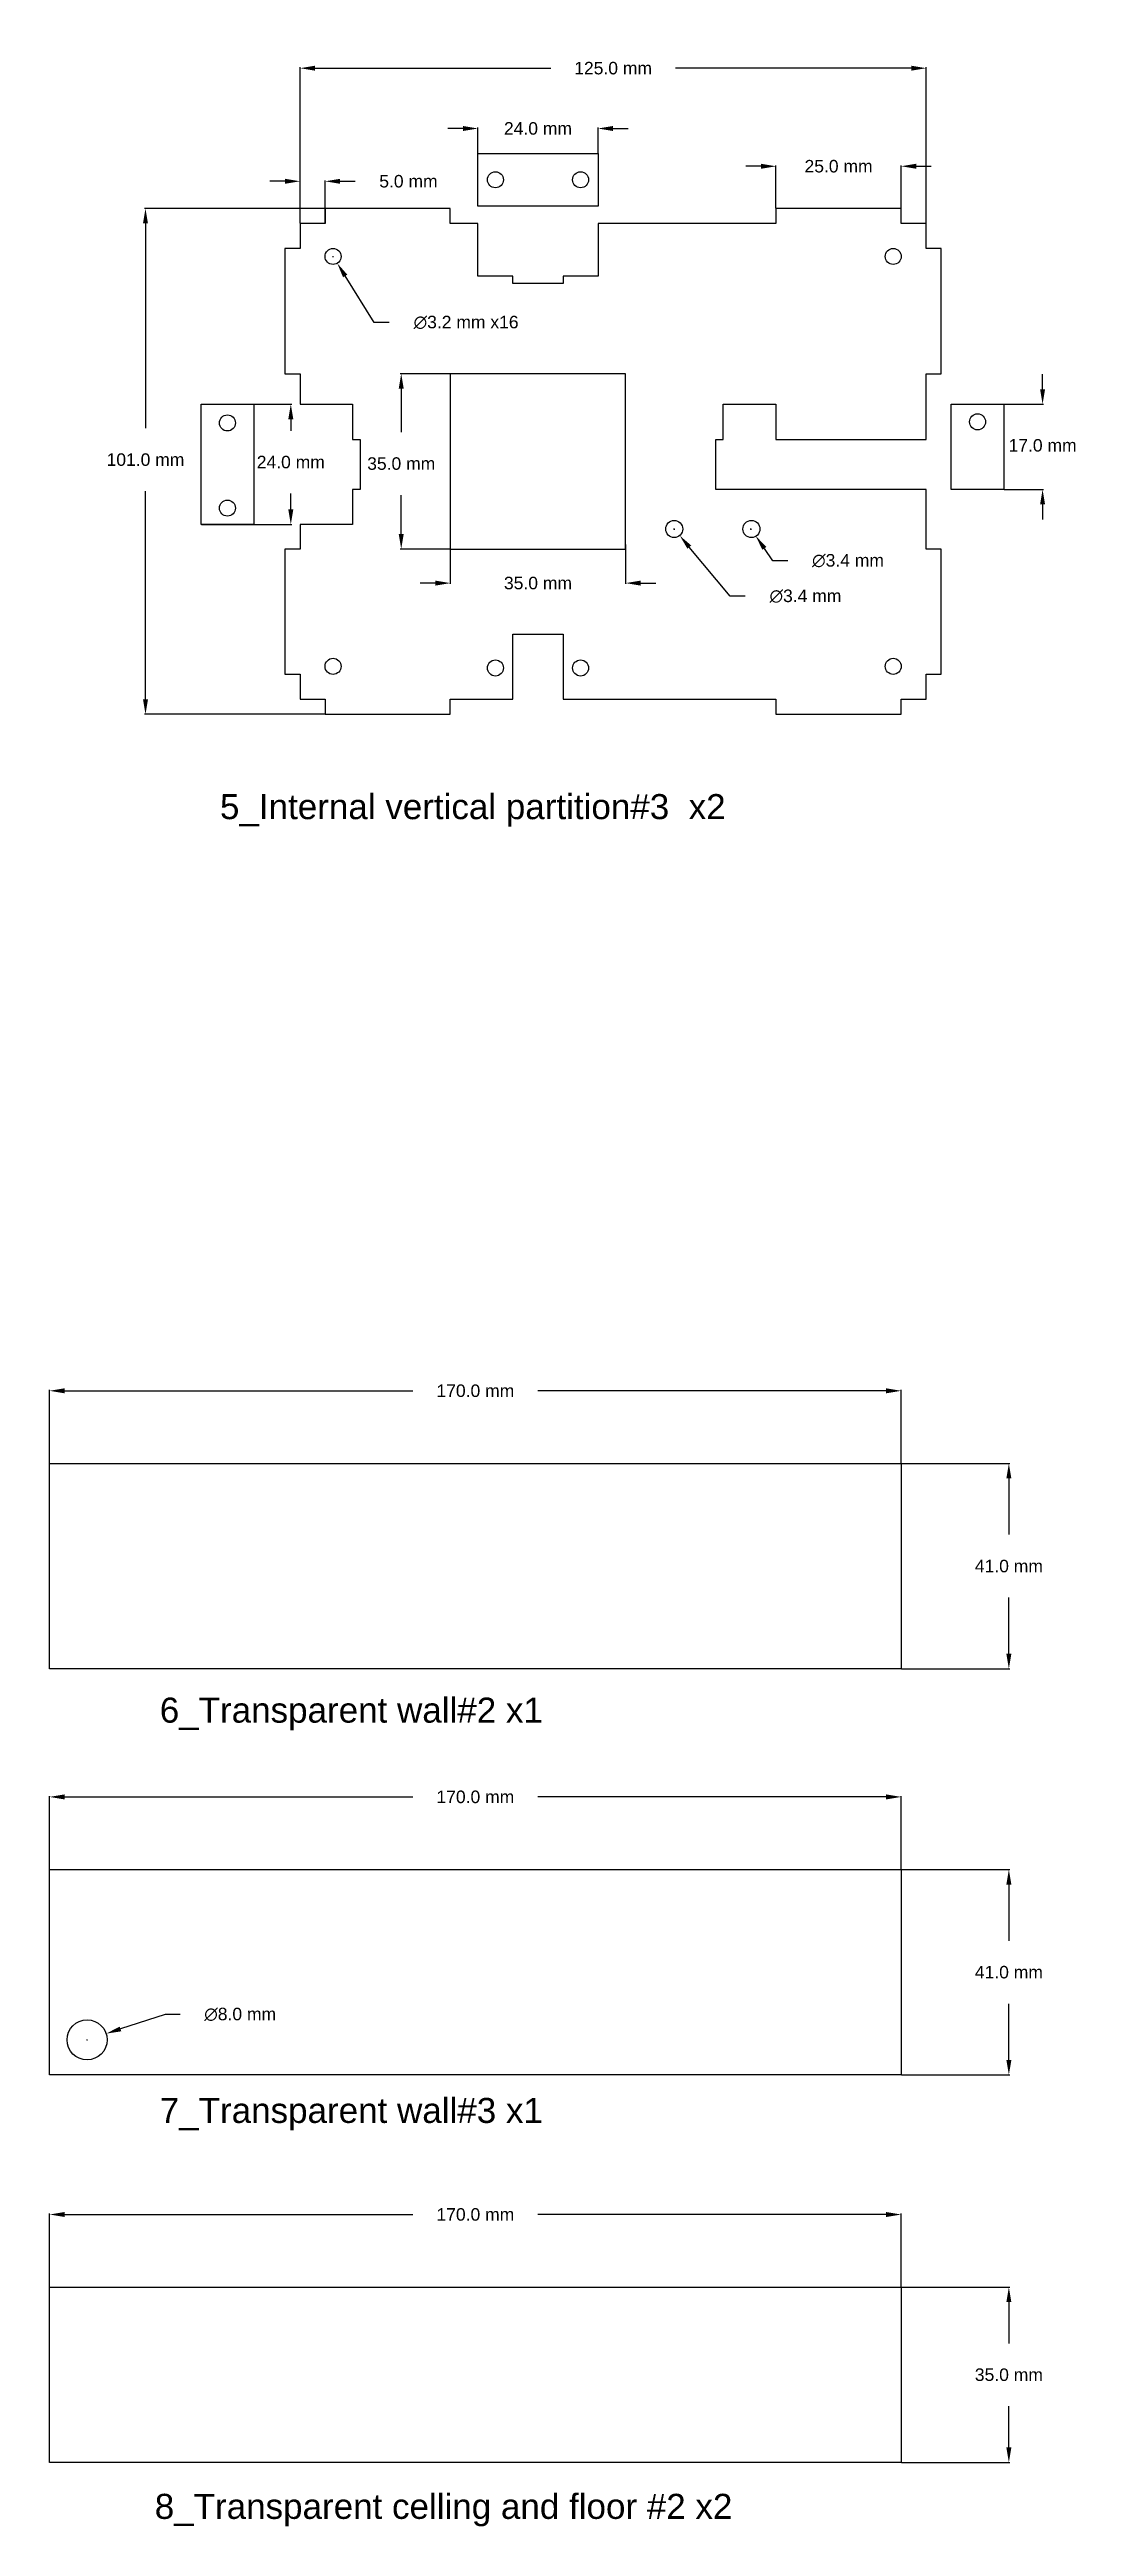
# Model space of a CAD drawing. Header units: millimetres. Extents: x 2079746 to 2081290, y 146816 to 151031.
# Drawn here: x 2080158 to 2080362.8, y 148711 to 149205.6 of the extents above; entities that cross this region are included whole.
import ezdxf

# ---------------------------------------------------------------- set-up
doc = ezdxf.new("R2010")
doc.units = ezdxf.units.MM
doc.header["$MEASUREMENT"] = 0
doc.layers.add('2.0_Components + Annotation', color=7, linetype='Continuous')
doc.layers.add('2.1_Components', color=7, linetype='Continuous')
doc.styles.get("Standard").update_dxf_attribs({"font": 'arial.ttf'})
doc.dimstyles.get("Standard").update_dxf_attribs({"dimtxt": 0.18, "dimasz": 0.18, "dimexe": 0.18, "dimexo": 0.0625, "dimgap": 0.09, "dimtad": 0, "dimtih": 1, "dimtoh": 1, "dimdec": 4, "dimzin": 0, "dimdsep": 46, "dimtxsty": 'Standard', "dimcen": 0.09, "dimadec": 0, "dimazin": 0, "dimtfac": 1, "dimtdec": 4, "dimtofl": 0, "dimtmove": 0, "dimatfit": 3, "dimfxl": 0, "dimtolj": 1, "dimtzin": 0, "dimarcsym": 0})

msp = doc.modelspace()

# ---------------------------------------------------------------- texts
at = {"layer": '2.0_Components + Annotation', "insert": (2080192.02, 149056.9), "char_height": 5, "attachment_point": 1}
msp.add_mtext_dynamic_manual_height_columns('5_Internal vertical partition#3  x2  ', width=109.7056, gutter_width=301.89, heights=[4.98], dxfattribs=at)
at = {"layer": '2.0_Components + Annotation', "color": 1, "char_height": 5, "attachment_point": 1}
for s, width, insert in [('{\\C256;6_Transparent wall#2 x1  }', 84.3979, (2080180, 148876.52)), ('{\\C256;7_Transparent wall#3 x1  }', 84.3979, (2080180, 148796.6)), ('{\\C256;8_Transparent celling and floor #2 x2  }', 124.9385, (2080179, 148717.55))]:
    msp.add_mtext_dynamic_manual_height_columns(s, width=width, gutter_width=301.89, heights=[0], dxfattribs=dict(at, insert=insert))

# ---------------------------------------------------------------- blocks, each defined once
blk = doc.blocks.new('*D18')
at = {"layer": '2.0_Components + Annotation', "color": 0, "lineweight": -2}
for p, q in [((2080158, 148923.33), (2080158, 148937.95)), ((2080161, 148937.77), (2080230.54, 148937.77)), ((2080325, 148937.77), (2080255.46, 148937.77)), ((2080328, 148923.33), (2080328, 148937.95))]:
    blk.add_line(p, q, dxfattribs=at)
at = {"layer": '2.0_Components + Annotation', "color": 0}
for points in [[(2080161, 148938.27), (2080161, 148937.27), (2080158, 148937.77)], [(2080325, 148938.27), (2080325, 148937.27), (2080328, 148937.77)]]:
    blk.add_solid(points, dxfattribs=at)
at = {"layer": 'Defpoints', "color": 0}
for p in [(2080328, 148937.77), (2080158, 148923.27), (2080328, 148923.27)]:
    blk.add_point(p, dxfattribs=at)
at = {"layer": '2.0_Components + Annotation', "color": 0, "insert": (2080243, 148937.77), "char_height": 2.5, "attachment_point": 5}
blk.add_mtext('\\A1;170.0 mm', dxfattribs=at)
blk = doc.blocks.new('*D19')
at = {"layer": '2.0_Components + Annotation', "color": 0, "lineweight": -2}
for p, q in [((2080328.06, 148923.27), (2080349.68, 148923.27)), ((2080349.5, 148920.27), (2080349.5, 148909.05)), ((2080349.5, 148885.27), (2080349.5, 148896.49)), ((2080328.06, 148882.27), (2080349.68, 148882.27))]:
    blk.add_line(p, q, dxfattribs=at)
at = {"layer": '2.0_Components + Annotation', "color": 0}
for points in [[(2080349, 148920.27), (2080350, 148920.27), (2080349.5, 148923.27)], [(2080349, 148885.27), (2080350, 148885.27), (2080349.5, 148882.27)]]:
    blk.add_solid(points, dxfattribs=at)
at = {"layer": 'Defpoints', "color": 0}
for p in [(2080328, 148923.27), (2080328, 148882.27), (2080349.5, 148882.27)]:
    blk.add_point(p, dxfattribs=at)
at = {"layer": '2.0_Components + Annotation', "color": 0, "insert": (2080349.5, 148902.77), "char_height": 2.5, "attachment_point": 5}
blk.add_mtext('\\A1;41.0 mm', dxfattribs=at)
blk = doc.blocks.new('*D20')
at = {"layer": '2.0_Components + Annotation', "color": 0, "lineweight": -2}
for p, q in [((2080158, 148842.25), (2080158, 148856.87)), ((2080161, 148856.69), (2080230.54, 148856.69)), ((2080325, 148856.69), (2080255.46, 148856.69)), ((2080328, 148842.25), (2080328, 148856.87))]:
    blk.add_line(p, q, dxfattribs=at)
at = {"layer": '2.0_Components + Annotation', "color": 0}
for points in [[(2080161, 148857.19), (2080161, 148856.19), (2080158, 148856.69)], [(2080325, 148857.19), (2080325, 148856.19), (2080328, 148856.69)]]:
    blk.add_solid(points, dxfattribs=at)
at = {"layer": 'Defpoints', "color": 0}
for p in [(2080328, 148856.69), (2080158, 148842.19), (2080328, 148842.19)]:
    blk.add_point(p, dxfattribs=at)
at = {"layer": '2.0_Components + Annotation', "color": 0, "insert": (2080243, 148856.69), "char_height": 2.5, "attachment_point": 5}
blk.add_mtext('\\A1;170.0 mm', dxfattribs=at)
blk = doc.blocks.new('*D21')
at = {"layer": '2.0_Components + Annotation', "color": 0, "lineweight": -2}
for p, q in [((2080328.06, 148842.19), (2080349.68, 148842.19)), ((2080349.5, 148839.19), (2080349.5, 148827.96)), ((2080349.5, 148804.19), (2080349.5, 148815.41)), ((2080328.06, 148801.19), (2080349.68, 148801.19))]:
    blk.add_line(p, q, dxfattribs=at)
at = {"layer": '2.0_Components + Annotation', "color": 0}
for points in [[(2080349, 148839.19), (2080350, 148839.19), (2080349.5, 148842.19)], [(2080349, 148804.19), (2080350, 148804.19), (2080349.5, 148801.19)]]:
    blk.add_solid(points, dxfattribs=at)
at = {"layer": 'Defpoints', "color": 0}
for p in [(2080328, 148842.19), (2080328, 148801.19), (2080349.5, 148801.19)]:
    blk.add_point(p, dxfattribs=at)
at = {"layer": '2.0_Components + Annotation', "color": 0, "insert": (2080349.5, 148821.69), "char_height": 2.5, "attachment_point": 5}
blk.add_mtext('\\A1;41.0 mm', dxfattribs=at)
blk = doc.blocks.new('*D22')
at = {"layer": '2.0_Components + Annotation', "color": 0, "lineweight": -2}
for p, q in [((2080181.05, 148813.27), (2080172.15, 148810.36)), ((2080184.05, 148813.27), (2080181.05, 148813.27)), ((2080165.41, 148808.19), (2080165.59, 148808.19)), ((2080165.5, 148808.1), (2080165.5, 148808.28))]:
    blk.add_line(p, q, dxfattribs=at)
at = {"layer": '2.0_Components + Annotation', "color": 0}
blk.add_solid([(2080172, 148810.84), (2080172.31, 148809.89), (2080169.3, 148809.43)], dxfattribs=at)
at = {"layer": 'Defpoints', "color": 0}
for p in [(2080161.7, 148806.95), (2080169.3, 148809.43)]:
    blk.add_point(p, dxfattribs=at)
at = {"layer": '2.0_Components + Annotation', "color": 0, "insert": (2080196.05, 148813.27), "char_height": 2.5, "attachment_point": 5}
blk.add_mtext('\\A1;∅8.0 mm', dxfattribs=at)
blk = doc.blocks.new('*D23')
at = {"layer": '2.0_Components + Annotation', "color": 0, "lineweight": -2}
for p, q in [((2080158, 148758.88), (2080158, 148773.5)), ((2080161, 148773.32), (2080230.54, 148773.32)), ((2080325, 148773.32), (2080255.46, 148773.32)), ((2080328, 148758.88), (2080328, 148773.5))]:
    blk.add_line(p, q, dxfattribs=at)
at = {"layer": '2.0_Components + Annotation', "color": 0}
for points in [[(2080161, 148773.82), (2080161, 148772.82), (2080158, 148773.32)], [(2080325, 148773.82), (2080325, 148772.82), (2080328, 148773.32)]]:
    blk.add_solid(points, dxfattribs=at)
at = {"layer": 'Defpoints', "color": 0}
for p in [(2080328, 148773.32), (2080158, 148758.82), (2080328, 148758.82)]:
    blk.add_point(p, dxfattribs=at)
at = {"layer": '2.0_Components + Annotation', "color": 0, "insert": (2080243, 148773.32), "char_height": 2.5, "attachment_point": 5}
blk.add_mtext('\\A1;170.0 mm', dxfattribs=at)
blk = doc.blocks.new('*D24')
at = {"layer": '2.0_Components + Annotation', "color": 0, "lineweight": -2}
for p, q in [((2080328.06, 148758.82), (2080349.68, 148758.82)), ((2080349.5, 148755.82), (2080349.5, 148747.59)), ((2080349.5, 148726.82), (2080349.5, 148735.04)), ((2080328.06, 148723.82), (2080349.68, 148723.82))]:
    blk.add_line(p, q, dxfattribs=at)
at = {"layer": '2.0_Components + Annotation', "color": 0}
for points in [[(2080349, 148755.82), (2080350, 148755.82), (2080349.5, 148758.82)], [(2080349, 148726.82), (2080350, 148726.82), (2080349.5, 148723.82)]]:
    blk.add_solid(points, dxfattribs=at)
at = {"layer": 'Defpoints', "color": 0}
for p in [(2080328, 148758.82), (2080328, 148723.82), (2080349.5, 148723.82)]:
    blk.add_point(p, dxfattribs=at)
at = {"layer": '2.0_Components + Annotation', "color": 0, "insert": (2080349.5, 148741.32), "char_height": 2.5, "attachment_point": 5}
blk.add_mtext('\\A1;35.0 mm', dxfattribs=at)
blk = doc.blocks.new('*D36')
at = {"layer": '2.0_Components + Annotation', "color": 0, "lineweight": -2}
for p, q in [((2080208, 149170.89), (2080208, 149202.01)), ((2080211, 149201.83), (2080258.04, 149201.83)), ((2080330, 149201.83), (2080282.96, 149201.83)), ((2080333, 149170.89), (2080333, 149202.01))]:
    blk.add_line(p, q, dxfattribs=at)
at = {"layer": '2.0_Components + Annotation', "color": 0}
for points in [[(2080211, 149202.33), (2080211, 149201.33), (2080208, 149201.83)], [(2080330, 149202.33), (2080330, 149201.33), (2080333, 149201.83)]]:
    blk.add_solid(points, dxfattribs=at)
at = {"layer": 'Defpoints', "color": 0}
for p in [(2080208, 149201.83), (2080208, 149170.83), (2080333, 149170.83)]:
    blk.add_point(p, dxfattribs=at)
at = {"layer": '2.0_Components + Annotation', "color": 0, "insert": (2080270.5, 149201.83), "char_height": 2.5, "attachment_point": 5}
blk.add_mtext('\\A1;125.0 mm', dxfattribs=at)
blk = doc.blocks.new('*D37')
at = {"layer": '2.0_Components + Annotation', "color": 0, "lineweight": -2}
for p, q in [((2080212.94, 149173.83), (2080176.97, 149173.83)), ((2080177.15, 149170.83), (2080177.15, 149129.94)), ((2080177.15, 149075.83), (2080177.15, 149117.39)), ((2080212.94, 149072.83), (2080176.97, 149072.83))]:
    blk.add_line(p, q, dxfattribs=at)
at = {"layer": '2.0_Components + Annotation', "color": 0}
for points in [[(2080176.65, 149170.83), (2080177.65, 149170.83), (2080177.15, 149173.83)], [(2080176.65, 149075.83), (2080177.65, 149075.83), (2080177.15, 149072.83)]]:
    blk.add_solid(points, dxfattribs=at)
at = {"layer": 'Defpoints', "color": 0}
for p in [(2080213, 149173.83), (2080177.15, 149072.83), (2080213, 149072.83)]:
    blk.add_point(p, dxfattribs=at)
at = {"layer": '2.0_Components + Annotation', "color": 0, "insert": (2080177.15, 149123.67), "char_height": 2.5, "attachment_point": 5}
blk.add_mtext('\\A1;101.0 mm', dxfattribs=at)
blk = doc.blocks.new('*D38')
at = {"layer": '2.0_Components + Annotation', "color": 0, "lineweight": -2}
for p, q in [((2080205, 149179.25), (2080202, 149179.25)), ((2080208, 149170.89), (2080208, 149179.43)), ((2080213, 149170.89), (2080213, 149179.43)), ((2080216, 149179.25), (2080219, 149179.25))]:
    blk.add_line(p, q, dxfattribs=at)
at = {"layer": '2.0_Components + Annotation', "color": 0}
for points in [[(2080205, 149179.75), (2080205, 149178.75), (2080208, 149179.25)], [(2080216, 149179.75), (2080216, 149178.75), (2080213, 149179.25)]]:
    blk.add_solid(points, dxfattribs=at)
at = {"layer": 'Defpoints', "color": 0}
for p in [(2080213, 149179.25), (2080208, 149170.83), (2080213, 149170.83)]:
    blk.add_point(p, dxfattribs=at)
at = {"layer": '2.0_Components + Annotation', "color": 0, "insert": (2080229.64, 149179.25), "char_height": 2.5, "attachment_point": 5}
blk.add_mtext('\\A1;5.0 mm', dxfattribs=at)
blk = doc.blocks.new('*D39')
at = {"layer": '2.0_Components + Annotation', "color": 0, "lineweight": -2}
for p, q in [((2080300, 149182.25), (2080297, 149182.25)), ((2080303, 149173.89), (2080303, 149182.43)), ((2080328, 149173.89), (2080328, 149182.43)), ((2080331, 149182.25), (2080334, 149182.25))]:
    blk.add_line(p, q, dxfattribs=at)
at = {"layer": '2.0_Components + Annotation', "color": 0}
for points in [[(2080300, 149182.75), (2080300, 149181.75), (2080303, 149182.25)], [(2080331, 149182.75), (2080331, 149181.75), (2080328, 149182.25)]]:
    blk.add_solid(points, dxfattribs=at)
at = {"layer": 'Defpoints', "color": 0}
for p in [(2080328, 149182.25), (2080303, 149173.83), (2080328, 149173.83)]:
    blk.add_point(p, dxfattribs=at)
at = {"layer": '2.0_Components + Annotation', "color": 0, "insert": (2080315.5, 149182.25), "char_height": 2.5, "attachment_point": 5}
blk.add_mtext('\\A1;25.0 mm', dxfattribs=at)
blk = doc.blocks.new('*D40')
at = {"layer": '2.0_Components + Annotation', "color": 0, "lineweight": -2}
for p, q in [((2080237.94, 149140.83), (2080228.02, 149140.83)), ((2080228.2, 149137.83), (2080228.2, 149129.16)), ((2080228.2, 149108.83), (2080228.2, 149116.6)), ((2080237.94, 149105.83), (2080228.02, 149105.83))]:
    blk.add_line(p, q, dxfattribs=at)
at = {"layer": '2.0_Components + Annotation', "color": 0}
for points in [[(2080227.7, 149137.83), (2080228.7, 149137.83), (2080228.2, 149140.83)], [(2080227.7, 149108.83), (2080228.7, 149108.83), (2080228.2, 149105.83)]]:
    blk.add_solid(points, dxfattribs=at)
at = {"layer": 'Defpoints', "color": 0}
for p in [(2080238, 149140.83), (2080228.2, 149105.83), (2080238, 149105.83)]:
    blk.add_point(p, dxfattribs=at)
at = {"layer": '2.0_Components + Annotation', "color": 0, "insert": (2080228.2, 149122.88), "char_height": 2.5, "attachment_point": 5}
blk.add_mtext('\\A1;35.0 mm', dxfattribs=at)
blk = doc.blocks.new('*D45')
at = {"layer": '2.0_Components + Annotation', "color": 0, "lineweight": -2}
for p, q in [((2080282.61, 149109.83), (2080282.79, 149109.83)), ((2080282.7, 149109.74), (2080282.7, 149109.92)), ((2080293.89, 149096.41), (2080285.71, 149106.22)), ((2080296.89, 149096.41), (2080293.89, 149096.41))]:
    blk.add_line(p, q, dxfattribs=at)
at = {"layer": '2.0_Components + Annotation', "color": 0}
blk.add_solid([(2080286.09, 149106.54), (2080285.33, 149105.9), (2080283.79, 149108.52)], dxfattribs=at)
at = {"layer": 'Defpoints', "color": 0}
for p in [(2080281.61, 149111.13), (2080283.79, 149108.52)]:
    blk.add_point(p, dxfattribs=at)
at = {"layer": '2.0_Components + Annotation', "color": 0, "insert": (2080308.89, 149096.41), "char_height": 2.5, "attachment_point": 5}
blk.add_mtext('\\A1;∅3.4 mm', dxfattribs=at)
blk = doc.blocks.new('*D41')
at = {"layer": '2.0_Components + Annotation', "color": 0, "lineweight": -2}
for p, q in [((2080297.92, 149109.83), (2080298.1, 149109.83)), ((2080298.01, 149109.74), (2080298.01, 149109.92)), ((2080302.39, 149103.5), (2080300.69, 149105.96)), ((2080305.39, 149103.5), (2080302.39, 149103.5))]:
    blk.add_line(p, q, dxfattribs=at)
at = {"layer": '2.0_Components + Annotation', "color": 0}
blk.add_solid([(2080301.1, 149106.25), (2080300.28, 149105.68), (2080298.98, 149108.43)], dxfattribs=at)
at = {"layer": 'Defpoints', "color": 0}
for p in [(2080297.04, 149111.22), (2080298.98, 149108.43)]:
    blk.add_point(p, dxfattribs=at)
at = {"layer": '2.0_Components + Annotation', "color": 0, "insert": (2080317.39, 149103.5), "char_height": 2.5, "attachment_point": 5}
blk.add_mtext('\\A1;∅3.4 mm', dxfattribs=at)
blk = doc.blocks.new('*D42')
at = {"layer": '2.0_Components + Annotation', "color": 0, "lineweight": -2}
for p, q in [((2080214.5, 149164.24), (2080214.68, 149164.24)), ((2080214.59, 149164.15), (2080214.59, 149164.33)), ((2080222.82, 149151.07), (2080217.02, 149160.35)), ((2080225.82, 149151.07), (2080222.82, 149151.07))]:
    blk.add_line(p, q, dxfattribs=at)
at = {"layer": '2.0_Components + Annotation', "color": 0}
blk.add_solid([(2080217.44, 149160.61), (2080216.59, 149160.08), (2080215.43, 149162.89)], dxfattribs=at)
at = {"layer": 'Defpoints', "color": 0}
for p in [(2080213.75, 149165.59), (2080215.43, 149162.89)]:
    blk.add_point(p, dxfattribs=at)
at = {"layer": '2.0_Components + Annotation', "color": 0, "insert": (2080241.15, 149151.07), "char_height": 2.5, "attachment_point": 5}
blk.add_mtext('\\A1;∅3.2 mm x16', dxfattribs=at)
blk = doc.blocks.new('*D46')
at = {"layer": '2.0_Components + Annotation', "color": 0, "lineweight": -2}
for p, q in [((2080238, 149106.76), (2080238, 149098.85)), ((2080273, 149106.76), (2080273, 149098.85)), ((2080235, 149099.03), (2080232, 149099.03)), ((2080276, 149099.03), (2080279, 149099.03))]:
    blk.add_line(p, q, dxfattribs=at)
at = {"layer": '2.0_Components + Annotation', "color": 0}
for points in [[(2080235, 149099.53), (2080235, 149098.53), (2080238, 149099.03)], [(2080276, 149099.53), (2080276, 149098.53), (2080273, 149099.03)]]:
    blk.add_solid(points, dxfattribs=at)
at = {"layer": 'Defpoints', "color": 0}
for p in [(2080238, 149106.83), (2080273, 149106.83), (2080273, 149099.03)]:
    blk.add_point(p, dxfattribs=at)
at = {"layer": '2.0_Components + Annotation', "color": 0, "insert": (2080255.5, 149099.03), "char_height": 2.5, "attachment_point": 5}
blk.add_mtext('\\A1;35.0 mm', dxfattribs=at)
blk = doc.blocks.new('*D43')
at = {"layer": '2.0_Components + Annotation', "color": 0, "lineweight": -2}
for p, q in [((2080188.32, 149134.73), (2080206.34, 149134.73)), ((2080206.16, 149131.73), (2080206.16, 149129.45)), ((2080206.16, 149113.73), (2080206.16, 149116.9)), ((2080188.32, 149110.73), (2080206.34, 149110.73))]:
    blk.add_line(p, q, dxfattribs=at)
at = {"layer": '2.0_Components + Annotation', "color": 0}
for points in [[(2080205.66, 149131.73), (2080206.66, 149131.73), (2080206.16, 149134.73)], [(2080205.66, 149113.73), (2080206.66, 149113.73), (2080206.16, 149110.73)]]:
    blk.add_solid(points, dxfattribs=at)
at = {"layer": 'Defpoints', "color": 0}
for p in [(2080188.26, 149134.73), (2080188.26, 149110.73), (2080206.16, 149110.73)]:
    blk.add_point(p, dxfattribs=at)
at = {"layer": '2.0_Components + Annotation', "color": 0, "insert": (2080206.16, 149123.18), "char_height": 2.5, "attachment_point": 5}
blk.add_mtext('\\A1;24.0 mm', dxfattribs=at)
blk = doc.blocks.new('*D47')
at = {"layer": '2.0_Components + Annotation', "color": 0, "lineweight": -2}
for p, q in [((2080240.5, 149189.79), (2080237.5, 149189.79)), ((2080243.5, 149184.87), (2080243.5, 149189.97)), ((2080267.5, 149184.87), (2080267.5, 149189.97)), ((2080270.5, 149189.79), (2080273.5, 149189.79))]:
    blk.add_line(p, q, dxfattribs=at)
at = {"layer": '2.0_Components + Annotation', "color": 0}
for points in [[(2080240.5, 149190.29), (2080240.5, 149189.29), (2080243.5, 149189.79)], [(2080270.5, 149190.29), (2080270.5, 149189.29), (2080267.5, 149189.79)]]:
    blk.add_solid(points, dxfattribs=at)
at = {"layer": 'Defpoints', "color": 0}
for p in [(2080267.5, 149189.79), (2080243.5, 149184.81), (2080267.5, 149184.81)]:
    blk.add_point(p, dxfattribs=at)
at = {"layer": '2.0_Components + Annotation', "color": 0, "insert": (2080255.5, 149189.79), "char_height": 2.5, "attachment_point": 5}
blk.add_mtext('\\A1;24.0 mm', dxfattribs=at)
blk = doc.blocks.new('*D44')
at = {"layer": '2.0_Components + Annotation', "color": 0, "lineweight": -2}
for p, q in [((2080356.23, 149137.73), (2080356.23, 149140.73)), ((2080348.57, 149134.73), (2080356.41, 149134.73)), ((2080348.57, 149117.73), (2080356.41, 149117.73)), ((2080356.23, 149114.73), (2080356.23, 149111.73))]:
    blk.add_line(p, q, dxfattribs=at)
at = {"layer": '2.0_Components + Annotation', "color": 0}
for points in [[(2080355.73, 149137.73), (2080356.73, 149137.73), (2080356.23, 149134.73)], [(2080355.73, 149114.73), (2080356.73, 149114.73), (2080356.23, 149117.73)]]:
    blk.add_solid(points, dxfattribs=at)
at = {"layer": 'Defpoints', "color": 0}
for p in [(2080348.5, 149134.73), (2080348.5, 149117.73), (2080356.23, 149117.73)]:
    blk.add_point(p, dxfattribs=at)
at = {"layer": '2.0_Components + Annotation', "color": 0, "insert": (2080356.23, 149126.52), "char_height": 2.5, "attachment_point": 5}
blk.add_mtext('\\A1;17.0 mm', dxfattribs=at)

# ---------------------------------------------------------------- dimensions: what is measured, and where the dimension line sits
at = {"layer": '2.0_Components + Annotation'}
for base, p1, p2, picture, middle in [((2080208, 149201.83), (2080333, 149170.83), (2080208, 149170.83), '*D36', (2080270.5, 149201.83)), ((2080267.5, 149189.79), (2080243.5, 149184.81), (2080267.5, 149184.81), '*D47', (2080255.5, 149189.79)), ((2080213, 149179.25), (2080208, 149170.83), (2080213, 149170.83), '*D38', (2080229.64, 149179.25)), ((2080273, 149099.03), (2080238, 149106.83), (2080273, 149106.83), '*D46', (2080255.5, 149099.03))]:
    dim = msp.add_linear_dim(base=base, p1=p1, p2=p2, dimstyle='Standard', override={"dimtxt": 2.5, "dimasz": 3, "dimgap": 5, "dimdec": 1, "dimpost": ' mm'}, dxfattribs=at)
    dim.commit()
    dim.dimension.update_dxf_attribs({"geometry": picture, "text_midpoint": middle})
dim = msp.add_linear_dim(base=(2080328, 149182.25), p1=(2080303, 149173.83), p2=(2080328, 149173.83), dimstyle='Standard', override={"dimtxt": 2.5, "dimasz": 3, "dimgap": 5, "dimdec": 1, "dimpost": ' mm'}, dxfattribs=at)
dim.commit()
dim.dimension.update_dxf_attribs({"geometry": '*D39', "text_midpoint": (2080315.5, 149182.25), "dimtype": 160})
for base, p1, p2, picture, middle in [((2080177.15, 149072.83), (2080213, 149173.83), (2080213, 149072.83), '*D37', (2080177.15, 149123.67)), ((2080228.2, 149105.83), (2080238, 149140.83), (2080238, 149105.83), '*D40', (2080228.2, 149122.88)), ((2080356.23, 149117.73), (2080348.5, 149134.73), (2080348.5, 149117.73), '*D44', (2080356.23, 149126.52)), ((2080206.16, 149110.73), (2080188.26, 149134.73), (2080188.26, 149110.73), '*D43', (2080206.16, 149123.18))]:
    dim = msp.add_linear_dim(base=base, p1=p1, p2=p2, angle=90, dimstyle='Standard', override={"dimtxt": 2.5, "dimasz": 3, "dimgap": 5, "dimdec": 1, "dimpost": ' mm'}, dxfattribs=at)
    dim.commit()
    dim.dimension.update_dxf_attribs({"geometry": picture, "text_midpoint": middle, "dimtype": 160})
dim = msp.add_diameter_dim_2p(p1=(2080213.75, 149165.59), p2=(2080215.43, 149162.89), text='<> x16', dimstyle='Standard', override={"dimtxt": 2.5, "dimasz": 3, "dimgap": 5, "dimdec": 1, "dimpost": ' mm'}, dxfattribs=at)
dim.commit()
dim.dimension.update_dxf_attribs({"geometry": '*D42', "text_midpoint": (2080241.15, 149151.07), "dimtype": 163})
dim = msp.add_diameter_dim_2p(p1=(2080281.61, 149111.13), p2=(2080283.79, 149108.52), dimstyle='Standard', override={"dimtxt": 2.5, "dimasz": 3, "dimgap": 5, "dimdec": 1, "dimpost": ' mm'}, dxfattribs=at)
dim.commit()
dim.dimension.update_dxf_attribs({"geometry": '*D45', "text_midpoint": (2080308.89, 149096.41), "dimtype": 163})
dim = msp.add_diameter_dim_2p(p1=(2080297.04, 149111.22), p2=(2080298.98, 149108.43), dimstyle='Standard', override={"dimtxt": 2.5, "dimasz": 3, "dimgap": 5, "dimdec": 1, "dimpost": ' mm'}, dxfattribs=at)
dim.commit()
dim.dimension.update_dxf_attribs({"geometry": '*D41', "text_midpoint": (2080317.39, 149103.5)})
at = {"layer": '2.0_Components + Annotation', "color": 0}
for base, p1, p2, picture, middle in [((2080328, 148937.77), (2080158, 148923.27), (2080328, 148923.27), '*D18', (2080243, 148937.77)), ((2080328, 148856.69), (2080158, 148842.19), (2080328, 148842.19), '*D20', (2080243, 148856.69)), ((2080328, 148773.32), (2080158, 148758.82), (2080328, 148758.82), '*D23', (2080243, 148773.32))]:
    dim = msp.add_linear_dim(base=base, p1=p1, p2=p2, dimstyle='Standard', override={"dimtxt": 2.5, "dimasz": 3, "dimgap": 5, "dimdec": 1, "dimpost": ' mm'}, dxfattribs=at)
    dim.commit()
    dim.dimension.update_dxf_attribs({"geometry": picture, "text_midpoint": middle})
for base, p1, p2, picture, middle in [((2080349.5, 148882.27), (2080328, 148923.27), (2080328, 148882.27), '*D19', (2080349.5, 148902.77)), ((2080349.5, 148801.19), (2080328, 148842.19), (2080328, 148801.19), '*D21', (2080349.5, 148821.69)), ((2080349.5, 148723.82), (2080328, 148758.82), (2080328, 148723.82), '*D24', (2080349.5, 148741.32))]:
    dim = msp.add_linear_dim(base=base, p1=p1, p2=p2, angle=90, dimstyle='Standard', override={"dimtxt": 2.5, "dimasz": 3, "dimgap": 5, "dimdec": 1, "dimpost": ' mm'}, dxfattribs=at)
    dim.commit()
    dim.dimension.update_dxf_attribs({"geometry": picture, "text_midpoint": middle, "dimtype": 160})
dim = msp.add_diameter_dim_2p(p1=(2080161.7, 148806.95), p2=(2080169.3, 148809.43), dimstyle='Standard', override={"dimtxt": 2.5, "dimasz": 3, "dimgap": 5, "dimdec": 1, "dimpost": ' mm'}, dxfattribs=at)
dim.commit()
dim.dimension.update_dxf_attribs({"geometry": '*D22', "text_midpoint": (2080196.05, 148813.27), "dimtype": 163})

# ---------------------------------------------------------------- linework, layer by layer
at = {"layer": '2.0_Components + Annotation'}
for points in [[(2080255.5, 149184.81), (2080267.5, 149184.81), (2080267.5, 149174.31), (2080243.5, 149174.31), (2080243.5, 149184.81)], [(2080260.5, 149087.33), (2080260.5, 149087.33), (2080260.5, 149075.83), (2080303, 149075.83), (2080303, 149072.83), (2080328, 149072.83), (2080328, 149075.83), (2080333, 149075.83), (2080333, 149080.83), (2080336, 149080.83), (2080336, 149105.83), (2080333, 149105.83), (2080333, 149117.73), (2080291, 149117.73), (2080291, 149127.73), (2080292.5, 149127.73), (2080292.5, 149134.73), (2080303, 149134.73), (2080303, 149127.73), (2080333, 149127.73), (2080333, 149140.83), (2080336, 149140.83), (2080336, 149165.83), (2080333, 149165.83), (2080333, 149170.83), (2080328, 149170.83), (2080328, 149173.83), (2080303, 149173.83), (2080303, 149170.83), (2080267.5, 149170.83), (2080267.5, 149160.33), (2080260.5, 149160.33), (2080260.5, 149158.83), (2080250.5, 149158.83), (2080250.5, 149160.33), (2080243.5, 149160.33), (2080243.5, 149170.83), (2080238, 149170.83), (2080238, 149173.83), (2080213, 149173.83), (2080213, 149170.83), (2080208, 149170.83), (2080208, 149165.83), (2080205, 149165.83), (2080205, 149140.83), (2080208, 149140.83), (2080208, 149134.73), (2080218.5, 149134.73), (2080218.5, 149127.73), (2080220, 149127.73), (2080220, 149117.73), (2080218.5, 149117.73), (2080218.5, 149110.73), (2080208, 149110.73), (2080208, 149105.83), (2080205, 149105.83), (2080205, 149080.83), (2080208, 149080.83), (2080208, 149075.83), (2080213, 149075.83), (2080213, 149072.83), (2080238, 149072.83), (2080238, 149075.83), (2080250.5, 149075.83), (2080250.5, 149087.33), (2080250.5, 149087.33), (2080250.5, 149088.83), (2080260.5, 149088.83)], [(2080188.26, 149122.73), (2080188.26, 149134.73), (2080198.76, 149134.73), (2080198.76, 149110.73), (2080188.26, 149110.73)], [(2080338, 149122.73), (2080338, 149134.73), (2080348.5, 149134.73), (2080348.5, 149117.73), (2080338, 149117.73)], [(2080158, 148882.27), (2080158, 148923.27), (2080328, 148923.27), (2080328, 148882.27)], [(2080158, 148801.19), (2080158, 148842.19), (2080328, 148842.19), (2080328, 148801.19)], [(2080158, 148723.82), (2080158, 148758.82), (2080328, 148758.82), (2080328, 148723.82)]]:
    msp.add_lwpolyline(points, close=True, dxfattribs=at)
for centre, radius in [((2080247, 149179.56), 1.6), ((2080264, 149179.56), 1.6), ((2080214.59, 149164.24), 1.6), ((2080326.41, 149164.24), 1.6), ((2080193.51, 149131), 1.6), ((2080343.25, 149131.23), 1.6), ((2080193.51, 149114), 1.6), ((2080282.7, 149109.83), 1.7), ((2080298.1, 149109.83), 1.7), ((2080214.59, 149082.41), 1.6), ((2080247, 149082.08), 1.6), ((2080264, 149082.08), 1.6), ((2080326.41, 149082.41), 1.6)]:
    msp.add_circle(centre, radius, dxfattribs=at)
at = {"layer": '2.1_Components', "color": 0}
msp.add_lwpolyline([(2080238, 149105.83), (2080273, 149105.83), (2080273, 149140.83), (2080238, 149140.83)], close=True, dxfattribs=at)
at = {"layer": '2.1_Components'}
msp.add_circle((2080165.5, 148808.19), 4, dxfattribs=at)

msp.set_redraw_order([(e.dxf.handle, doc.entitydb.next_handle()) for e in msp.query("TEXT MTEXT ATTDEF DIMENSION ARC_DIMENSION")])  # texts and dimensions are drawn at this point

doc.saveas('drawing.dxf')
